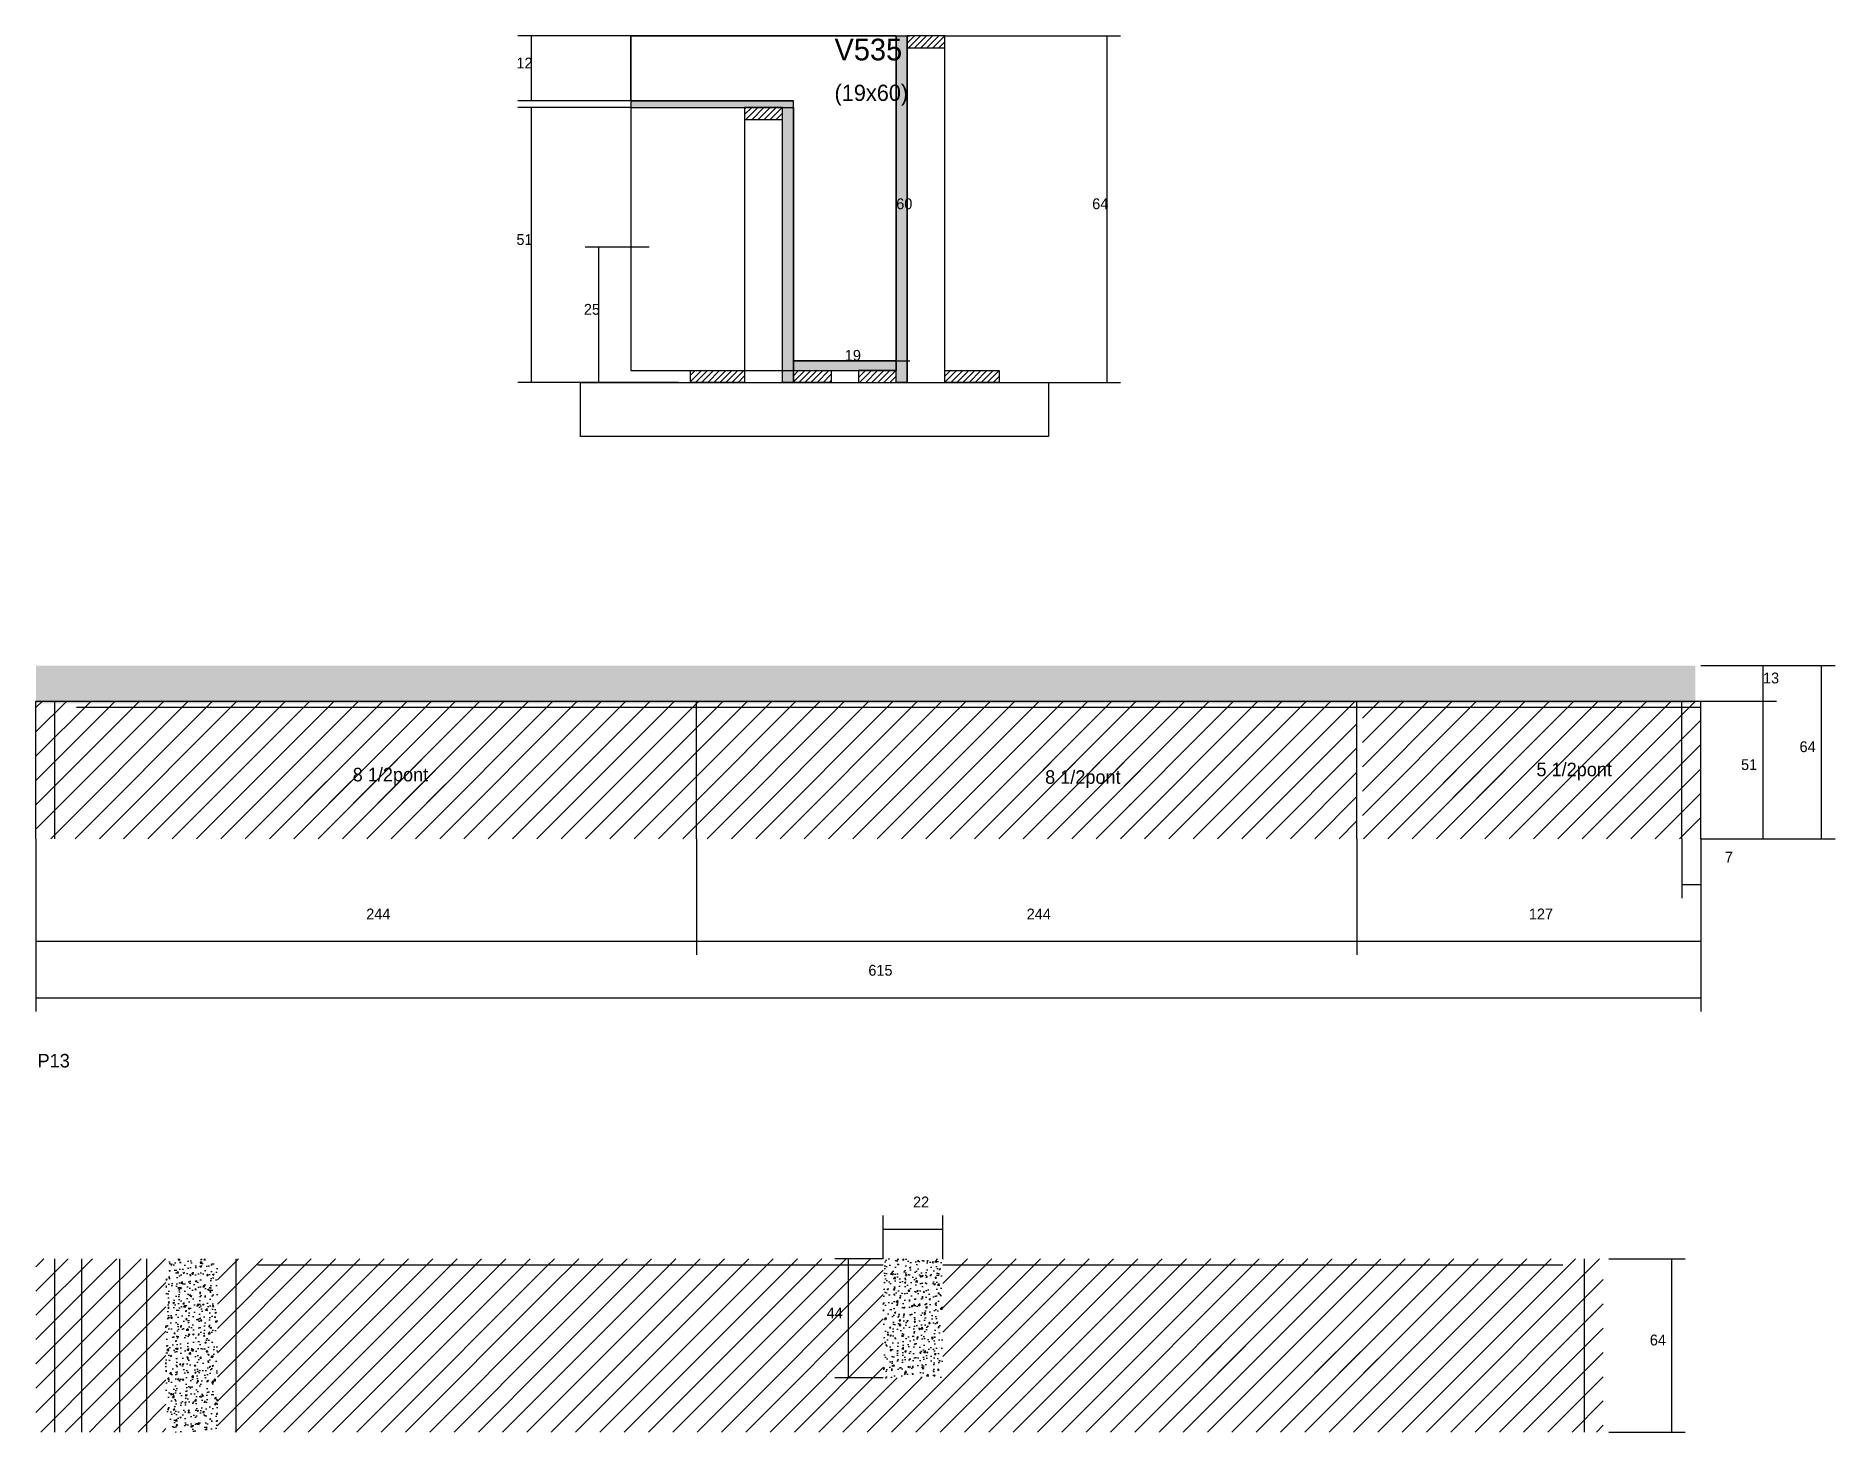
# Model space of a CAD drawing. Header units: metres. Extents: x -20965 to -18870, y 879 to 1418.
# Drawn here: x -19535 to -18870, y 879 to 1395 of the extents above; entities that cross this region are included whole.
import ezdxf

# ---------------------------------------------------------------- set-up
doc = ezdxf.new("R2010")
doc.units = ezdxf.units.M
for name, color, linetype in [('CONCRETO', 251, 'Continuous'), ('COTA', 4, 'Continuous'), ('Cota Seção (2x)', 4, 'Continuous'), ('Hachura', 253, 'Continuous'), ('Madeira', 126, 'Continuous'), ('NOMENCLATURA', 7, 'Continuous'), ('Painéis', 200, 'Continuous'), ('SARR_2.2x7', 40, 'Continuous'), ('Texto Seção', 7, 'Continuous')]:
    doc.layers.add(name, color=color, linetype=linetype)

msp = doc.modelspace()

# ---------------------------------------------------------------- texts
at = {"layer": 'COTA'}
for s, p in [('12', (-19357.6, 1382.6)), ('64', (-19144.9, 1330.6)), ('51', (-19357.6, 1317.4)), ('25', (-19332.7, 1291.6)), ('13', (-18897.1, 1155.4)), ('64', (-18883.6, 1130)), ('51', (-18905.2, 1123.4)), ('7', (-18911.2, 1089.2)), ('244', (-19413.1, 1068.2)), ('244', (-19169.1, 1068.2)), ('127', (-18983.6, 1068.2)), ('615', (-19227.6, 1047.4)), ('22', (-19211.1, 961.8)), ('44', (-19243, 920.8)), ('64', (-18938.9, 910.8))]:
    msp.add_text(s, height=4, dxfattribs=at).set_placement(p)
at = {"layer": 'Cota Seção (2x)'}
for s, p in [('60', (-19217.3, 1330.6)), ('19', (-19236.3, 1274.6))]:
    msp.add_text(s, height=4, dxfattribs=at).set_placement(p)
at = {"layer": 'NOMENCLATURA'}
for s, p in [('8 1/2pont', (-19418.1, 1119.2)), ('8 1/2pont', (-19162.3, 1118.3)), ('5 1/2pont', (-18980.8, 1121.1)), ('P13', (-19534.5, 1013.5))]:
    msp.add_text(s, height=5, dxfattribs=at).set_placement(p)
at = {"layer": 'Texto Seção'}
for s, height, p in [('V535', 8, (-19240.1, 1385.6)), ('(19x60)', 6, (-19240.1, 1370.6))]:
    msp.add_text(s, height=height, dxfattribs=at).set_placement(p)

# ---------------------------------------------------------------- hatches: boundary and pattern name
at = {"layer": 'COTA'}
h = msp.add_hatch(dxfattribs=at)
h.set_pattern_fill('AR-CONC', scale=0.03)
h.paths.add_polyline_path([(-19535.1, 1162), (-19535.1, 1148), (-19535.1, 1148), (-18922.1, 1148), (-18922.1, 1148), (-18922.1, 1162), (-18922.1, 1162), (-19535.1, 1162)])
h = msp.add_hatch(dxfattribs=at)
h.set_pattern_fill('AR-CONC', scale=0.03)
h.paths.add_polyline_path([(-19487.1, 878.8), (-19468.1, 878.8), (-19468.1, 942.8), (-19487.1, 942.8)])
h = msp.add_hatch(dxfattribs=at)
h.set_pattern_fill('AR-CONC', scale=0.03)
h.paths.add_polyline_path([(-19222.1, 898.8), (-19200.1, 898.8), (-19200.1, 942.8), (-19222.1, 942.8)])
at = {"layer": 'Hachura'}
h = msp.add_hatch(color=8, dxfattribs=at)
h.dxf.hatch_style = 1
h.paths.add_polyline_path([(-19217.3, 1394.6), (-19213.3, 1394.6), (-19213.3, 1394.6), (-19213.3, 1266.6), (-19213.3, 1266.6), (-19217.3, 1266.6), (-19217.3, 1266.6), (-19217.3, 1394.6)])
h = msp.add_hatch(dxfattribs=at)
h.set_pattern_fill('ANSI31', scale=0.5)
h.paths.add_polyline_path([(-19199.3, 1390.2), (-19199.3, 1394.6), (-19199.3, 1394.6), (-19213.3, 1394.6), (-19213.3, 1394.6), (-19213.3, 1390.2), (-19213.3, 1390.2), (-19199.3, 1390.2)])
h = msp.add_hatch(color=8, dxfattribs=at)
h.dxf.hatch_style = 1
h.paths.add_polyline_path([(-19255.3, 1368.2), (-19255.3, 1370.6), (-19255.3, 1370.6), (-19315.3, 1370.6), (-19315.3, 1370.6), (-19315.3, 1368.2), (-19315.3, 1368.2), (-19255.3, 1368.2)])
h = msp.add_hatch(dxfattribs=at)
h.set_pattern_fill('ANSI31', scale=0.5)
h.paths.add_polyline_path([(-19259.3, 1363.8), (-19259.3, 1368.2), (-19259.3, 1368.2), (-19273.3, 1368.2), (-19273.3, 1368.2), (-19273.3, 1363.8), (-19273.3, 1363.8), (-19259.3, 1363.8)])
h = msp.add_hatch(color=8, dxfattribs=at)
h.dxf.hatch_style = 1
h.paths.add_polyline_path([(-19259.3, 1368.2), (-19255.3, 1368.2), (-19255.3, 1368.2), (-19255.3, 1266.6), (-19255.3, 1266.6), (-19259.3, 1266.6), (-19259.3, 1266.6), (-19259.3, 1368.2)])
h = msp.add_hatch(dxfattribs=at)
h.set_pattern_fill('ANSI31', scale=0.5)
h.paths.add_polyline_path([(-19293.3, 1266.6), (-19293.3, 1271), (-19293.3, 1271), (-19273.3, 1271), (-19273.3, 1271), (-19273.3, 1266.6), (-19273.3, 1266.6), (-19293.3, 1266.6)])
h = msp.add_hatch(color=8, dxfattribs=at)
h.dxf.hatch_style = 1
h.paths.add_polyline_path([(-19217.3, 1271), (-19217.3, 1274.6), (-19217.3, 1274.6), (-19255.3, 1274.6), (-19255.3, 1274.6), (-19255.3, 1271), (-19255.3, 1271), (-19217.3, 1271)])
h = msp.add_hatch(dxfattribs=at)
h.set_pattern_fill('ANSI31', scale=0.5)
h.paths.add_polyline_path([(-19255.3, 1266.6), (-19255.3, 1271), (-19255.3, 1271), (-19241.3, 1271), (-19241.3, 1271), (-19241.3, 1266.6), (-19241.3, 1266.6), (-19255.3, 1266.6)])
h = msp.add_hatch(dxfattribs=at)
h.set_pattern_fill('ANSI31', scale=0.5)
h.paths.add_polyline_path([(-19217.3, 1266.6), (-19217.3, 1271), (-19217.3, 1271), (-19231.3, 1271), (-19231.3, 1271), (-19231.3, 1266.6), (-19231.3, 1266.6), (-19217.3, 1266.6)])
h = msp.add_hatch(dxfattribs=at)
h.set_pattern_fill('ANSI31', scale=0.5)
h.paths.add_polyline_path([(-19199.3, 1266.6), (-19199.3, 1271), (-19199.3, 1271), (-19179.3, 1271), (-19179.3, 1271), (-19179.3, 1266.6), (-19179.3, 1266.6), (-19199.3, 1266.6)])
h = msp.add_hatch(dxfattribs=at)
h.set_pattern_fill('ANSI31', scale=2)
h.paths.add_polyline_path([(-19291.1, 1148.8), (-19535.1, 1148.8), (-19535.1, 1098), (-19291.1, 1098)])
h = msp.add_hatch(dxfattribs=at)
h.set_pattern_fill('ANSI31', scale=2)
h.paths.add_polyline_path([(-19047.1, 1148.8), (-19291.1, 1148.8), (-19291.1, 1098), (-19047.1, 1098)])
h = msp.add_hatch(dxfattribs=at)
h.set_pattern_fill('ANSI31', scale=2)
h.paths.add_polyline_path([(-18920.1, 1148.8), (-19045.1, 1148.8), (-19045.1, 1098), (-18920.1, 1098)])
h = msp.add_hatch(dxfattribs=at)
h.set_pattern_fill('ANSI31', scale=2)
h.paths.add_polyline_path([(-19452.4, 1111.1), (-19452.4, 1127.3), (-19452.4, 1127.3), (-19383.8, 1127.3), (-19383.8, 1127.3), (-19383.8, 1111.1), (-19383.8, 1111.1), (-19452.4, 1111.1)])
h = msp.add_hatch(dxfattribs=at)
h.set_pattern_fill('ANSI31', scale=2)
h.paths.add_polyline_path([(-19198.6, 1110.3), (-19131, 1110.3), (-19131, 1110.3), (-19125.5, 1126.3), (-19125.5, 1126.3), (-19193.1, 1126.3), (-19193.1, 1126.3), (-19198.6, 1110.3)])
h = msp.add_hatch(dxfattribs=at)
h.set_pattern_fill('ANSI31', scale=2)
h.paths.add_polyline_path([(-19017.1, 1113.1), (-18949.5, 1113.1), (-18949.5, 1113.1), (-18944, 1129.1), (-18944, 1129.1), (-19011.6, 1129.1), (-19011.6, 1129.1), (-19017.1, 1113.1)])
h = msp.add_hatch(dxfattribs=at)
h.set_pattern_fill('ANSI31', scale=2)
h.paths.add_polyline_path([(-19511.1, 942.8), (-19535.1, 942.8), (-19535.1, 878.8), (-19511.1, 878.8)])
h = msp.add_hatch(dxfattribs=at)
h.set_pattern_fill('ANSI31', scale=2)
h.paths.add_polyline_path([(-19487.1, 942.8), (-19511.1, 942.8), (-19511.1, 878.8), (-19487.1, 878.8)])
h = msp.add_hatch(dxfattribs=at)
h.set_pattern_fill('ANSI31', scale=2)
h.paths.add_polyline_path([(-19346.1, 942.8), (-19468.1, 942.8), (-19468.1, 878.8), (-19346.1, 878.8)])
h = msp.add_hatch(dxfattribs=at)
h.set_pattern_fill('ANSI31', scale=2)
h.paths.add_polyline_path([(-19200.1, 898.8), (-19222.1, 898.8), (-19222.1, 942.8), (-19346.1, 942.8), (-19346.1, 878.8), (-19200.1, 878.8)])
h = msp.add_hatch(dxfattribs=at)
h.set_pattern_fill('ANSI31', scale=2)
h.paths.add_polyline_path([(-18956.1, 942.8), (-19200.1, 942.8), (-19200.1, 878.8), (-18956.1, 878.8)])
h = msp.add_hatch(dxfattribs=at)
h.set_pattern_fill('ANSI31', scale=2)
h.paths.add_polyline_path([(-19233.2, 910), (-19233.2, 932.2), (-19233.2, 932.2), (-19253.8, 932.2), (-19253.8, 932.2), (-19253.8, 910), (-19253.8, 910), (-19233.2, 910)])
h = msp.add_hatch(dxfattribs=at)
h.set_pattern_fill('ANSI31', scale=2)
h.paths.add_polyline_path([(-19105.3, 900.5), (-19037.6, 900.5), (-19037.6, 900.5), (-19032.1, 916.4), (-19032.1, 916.4), (-19099.8, 916.4), (-19099.8, 916.4), (-19105.3, 900.5)])

# ---------------------------------------------------------------- linework, layer by layer
at = {"layer": 'CONCRETO'}
for points in [[(-19255.3, 1370.6), (-19315.3, 1370.6), (-19315.3, 1394.6), (-19217.3, 1394.6), (-19217.3, 1271), (-19217.3, 1271), (-19217.3, 1274.6), (-19255.3, 1274.6)], [(-19315.3, 1271), (-19217.3, 1271), (-19217.3, 1394.6), (-19315.3, 1394.6)]]:
    msp.add_lwpolyline(points, close=True, dxfattribs=at)
at = {"layer": 'COTA'}
for p, q in [((-19315.3, 1394.6), (-19357.1, 1394.6)), ((-19352.1, 1370.6), (-19352.1, 1394.6)), ((-19199.3, 1394.6), (-19134.4, 1394.6)), ((-19139.4, 1266.6), (-19139.4, 1394.6)), ((-19315.3, 1370.6), (-19357.1, 1370.6)), ((-19315.3, 1368.2), (-19357.1, 1368.2)), ((-19352.1, 1266.6), (-19352.1, 1368.2)), ((-19308.6, 1316.6), (-19332.2, 1316.6)), ((-19327.2, 1266.6), (-19327.2, 1316.6)), ((-19297.7, 1266.6), (-19357.1, 1266.6)), ((-19308.6, 1266.6), (-19332.2, 1266.6)), ((-19199.3, 1266.6), (-19134.4, 1266.6)), ((-18920.1, 1162), (-18892.1, 1162)), ((-18920.1, 1162), (-18870.5, 1162)), ((-18897.1, 1148.8), (-18897.1, 1162)), ((-18875.5, 1098), (-18875.5, 1162)), ((-18920.1, 1148.8), (-18892.1, 1148.8)), ((-18920.1, 1148.8), (-18892.1, 1148.8)), ((-18897.1, 1098), (-18897.1, 1148.8)), ((-19535.1, 1098), (-19535.1, 1055.1)), ((-19535.1, 1098), (-19535.1, 1034.2)), ((-19291.1, 1098), (-19291.1, 1055.1)), ((-19291.1, 1098), (-19291.1, 1055.1)), ((-19047.1, 1098), (-19047.1, 1055.1)), ((-19047.1, 1098), (-19047.1, 1055.1)), ((-18927.1, 1098), (-18927.1, 1076.1)), ((-18920.1, 1098), (-18920.1, 1076.1)), ((-18920.1, 1098), (-18920.1, 1055.1)), ((-18920.1, 1098), (-18892.1, 1098)), ((-18920.1, 1098), (-18870.5, 1098)), ((-18920.1, 1098), (-18920.1, 1034.2)), ((-18927.1, 1081.1), (-18920.1, 1081.1)), ((-19535.1, 1060.1), (-19291.1, 1060.1)), ((-19291.1, 1060.1), (-19047.1, 1060.1)), ((-19047.1, 1060.1), (-18920.1, 1060.1)), ((-19535.1, 1039.2), (-18920.1, 1039.2)), ((-19222.1, 942.8), (-19222.1, 958.8)), ((-19200.1, 942.8), (-19200.1, 958.8)), ((-19222.1, 953.8), (-19200.1, 953.8)), ((-19222.1, 942.8), (-19240, 942.8)), ((-19235, 898.8), (-19235, 942.8)), ((-18954.1, 942.8), (-18925.8, 942.8)), ((-18930.8, 878.8), (-18930.8, 942.8)), ((-19222.1, 898.8), (-19240, 898.8)), ((-18954.1, 878.8), (-18925.8, 878.8))]:
    msp.add_line(p, q, dxfattribs=at)
at = {"layer": 'Cota Seção (2x)'}
for p, q in [((-19255.3, 1394.6), (-19212.3, 1394.6)), ((-19217.3, 1274.6), (-19217.3, 1394.6)), ((-19255.3, 1266.6), (-19255.3, 1279.6)), ((-19217.3, 1266.6), (-19217.3, 1279.6)), ((-19255.3, 1274.6), (-19212.3, 1274.6)), ((-19255.3, 1274.6), (-19217.3, 1274.6))]:
    msp.add_line(p, q, dxfattribs=at)
at = {"layer": 'Madeira'}
for points in [[(-19199.3, 1390.2), (-19199.3, 1394.6), (-19213.3, 1394.6), (-19213.3, 1390.2)], [(-19199.3, 1394.6), (-19213.3, 1394.6), (-19213.3, 1266.6), (-19199.3, 1266.6)], [(-19259.3, 1363.8), (-19259.3, 1368.2), (-19273.3, 1368.2), (-19273.3, 1363.8)], [(-19259.3, 1368.2), (-19273.3, 1368.2), (-19273.3, 1266.6), (-19259.3, 1266.6)], [(-19293.3, 1266.6), (-19293.3, 1271), (-19273.3, 1271), (-19273.3, 1266.6)], [(-19255.3, 1266.6), (-19255.3, 1271), (-19241.3, 1271), (-19241.3, 1266.6)], [(-19217.3, 1266.6), (-19217.3, 1271), (-19231.3, 1271), (-19231.3, 1266.6)], [(-19199.3, 1266.6), (-19199.3, 1271), (-19179.3, 1271), (-19179.3, 1266.6)], [(-19161, 1246.6), (-19333.9, 1246.6), (-19333.9, 1266.6), (-19161, 1266.6)]]:
    msp.add_lwpolyline(points, close=True, dxfattribs=at)
at = {"layer": 'Painéis'}
for p, q in [((-19213.3, 1266.6), (-19213.3, 1394.6)), ((-19315.3, 1370.6), (-19255.3, 1370.6)), ((-19255.3, 1266.6), (-19255.3, 1368.2)), ((-19255.3, 1274.6), (-19217.3, 1274.6)), ((-19255.3, 1271), (-19255.3, 1274.6)), ((-19217.3, 1271), (-19217.3, 1274.6)), ((-19535.1, 1148.8), (-18920.1, 1148.8)), ((-19535.1, 1098), (-19535.1, 1148.8)), ((-19291.1, 1098), (-19291.1, 1148.8)), ((-19047.1, 1098), (-19047.1, 1148.8)), ((-18920.1, 1098), (-18920.1, 1148.8))]:
    msp.add_line(p, q, dxfattribs=at)
for points in [[(-19217.3, 1394.6), (-19213.3, 1394.6), (-19213.3, 1266.6), (-19217.3, 1266.6)], [(-19255.3, 1368.2), (-19255.3, 1370.6), (-19315.3, 1370.6), (-19315.3, 1368.2)], [(-19259.3, 1368.2), (-19255.3, 1368.2), (-19255.3, 1266.6), (-19259.3, 1266.6)], [(-19217.3, 1271), (-19217.3, 1274.6), (-19255.3, 1274.6), (-19255.3, 1271)]]:
    msp.add_lwpolyline(points, close=True, dxfattribs=at)
at = {"layer": 'SARR_2.2x7'}
for p, q in [((-19528.1, 1098), (-19528.1, 1148.8)), ((-19520.1, 1146.6), (-18920.1, 1146.6)), ((-18927.1, 1098), (-18927.1, 1148.8)), ((-19528.1, 878.8), (-19528.1, 942.8)), ((-19518.1, 878.8), (-19518.1, 942.8)), ((-19504.1, 878.8), (-19504.1, 942.8)), ((-19494.1, 878.8), (-19494.1, 942.8)), ((-19461.1, 878.8), (-19461.1, 942.8)), ((-19453.1, 940.6), (-19222.1, 940.6)), ((-19200.1, 940.6), (-18971.1, 940.6)), ((-18963.1, 878.8), (-18963.1, 942.8))]:
    msp.add_line(p, q, dxfattribs=at)

msp.set_redraw_order([(e.dxf.handle, doc.entitydb.next_handle()) for e in msp.query("TEXT MTEXT ATTDEF DIMENSION ARC_DIMENSION")])  # texts and dimensions are drawn at this point

doc.saveas('drawing.dxf')
